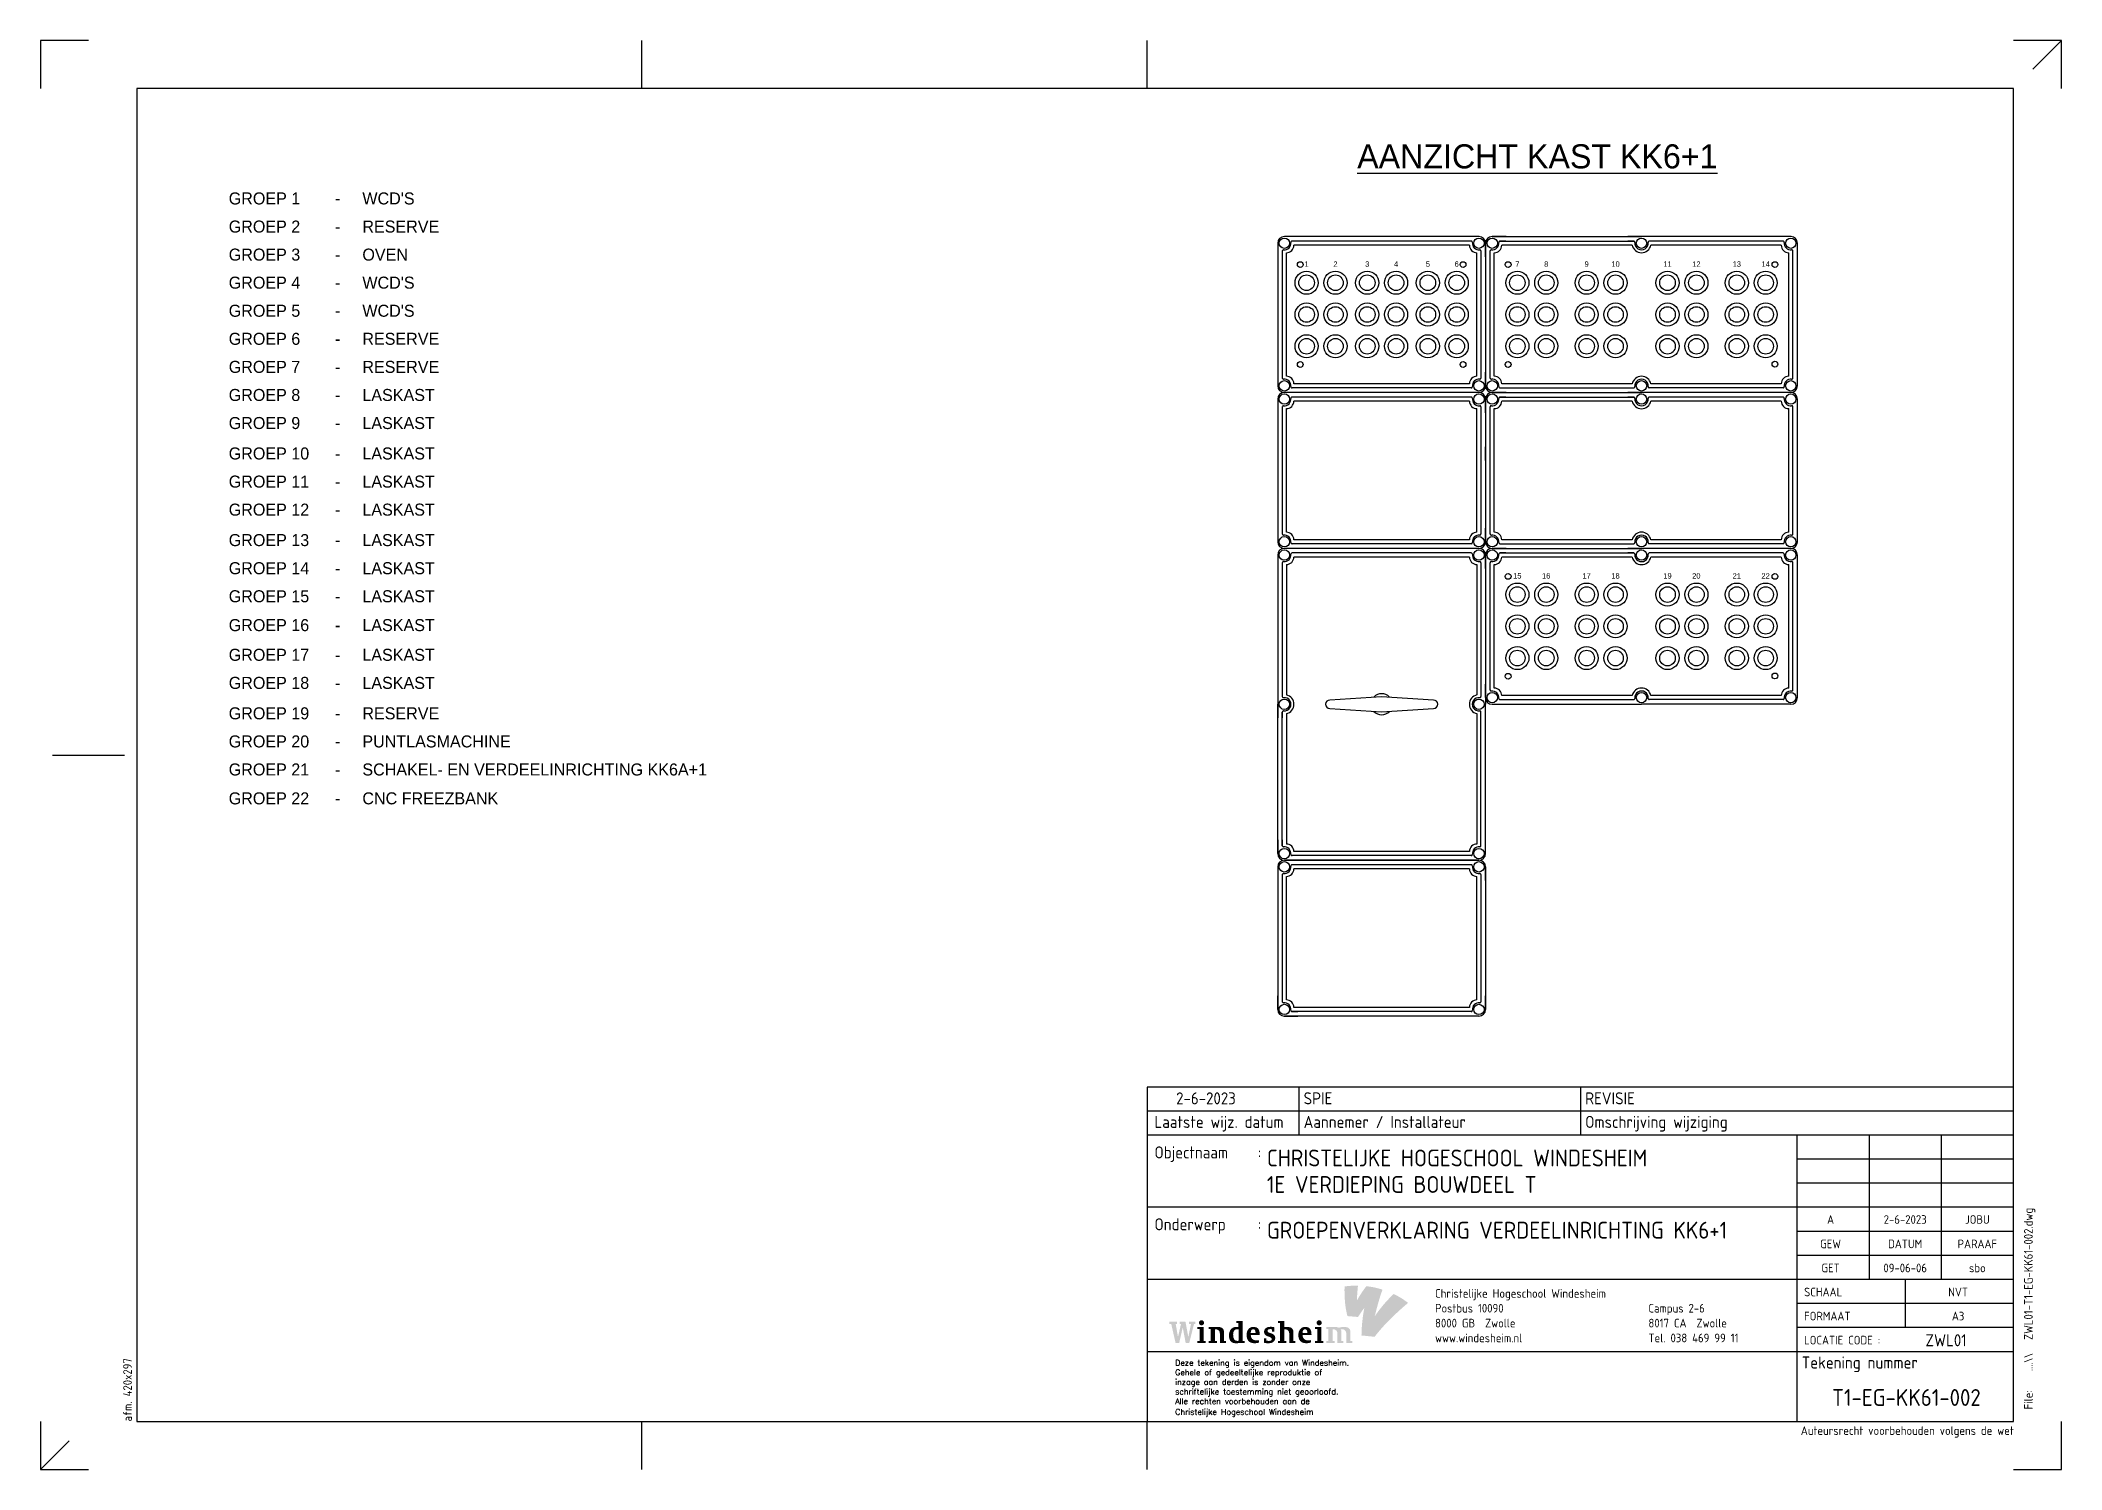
# Model space of a CAD drawing. Header units: millimetres. Extents: x 0 to 420, y 0 to 297.
import ezdxf
from ezdxf.enums import TextEntityAlignment as Align

# ---------------------------------------------------------------- set-up
doc = ezdxf.new("R2010")
doc.units = ezdxf.units.MM
for name, color, linetype in [('00att018', 1, 'CONTINUOUS'), ('00att025', 2, 'CONTINUOUS'), ('00att035', 3, 'CONTINUOUS'), ('00att050', 4, 'CONTINUOUS'), ('00kad018', 1, 'CONTINUOUS'), ('00kad025', 2, 'CONTINUOUS'), ('00kad070', 5, 'CONTINUOUS'), ('BL$2----_KADER', 7, 'CONTINUOUS'), ('BL$4----_LOGO', 7, 'CONTINUOUS'), ('BL$4----_STEMPEL', 7, 'CONTINUOUS'), ('EL6-----', 7, 'CONTINUOUS'), ('KAST AANZICHT', 1, 'CONTINUOUS'), ('Kast-aanzicht', 1, 'CONTINUOUS'), ('LAAG_1', 160, 'CONTINUOUS')]:
    doc.layers.add(name, color=color, linetype=linetype)
doc.styles.add('BURO-035', font='BUROFONT.shx', dxfattribs={"height": 3.5})
doc.styles.add('BURO-050', font='BUROFONT.shx', dxfattribs={"height": 5})
doc.styles.add('EDU', font='ROMANS.SHX', dxfattribs={"height": 2.5})
doc.styles.add('ISO', font='isocp.shx')
doc.styles.add('NOOTER', font='arial.ttf')

msp = doc.modelspace()

# ---------------------------------------------------------------- texts
at = {"layer": 'EL6-----', "color": 2, "style": 'BURO-035'}
for s, p in [('GROEP 1', (39.13, 262.91)), ("WCD'S", (66.9, 262.91)), ('-', (61.23, 262.91)), ('GROEP 2', (39.13, 257.07)), ('-', (61.23, 257.07)), ('RESERVE', (66.9, 257.07)), ('GROEP 3', (39.13, 251.24)), ('-', (61.23, 251.24)), ('OVEN', (66.9, 251.24)), ('GROEP 4', (39.13, 245.41)), ("WCD'S", (66.9, 245.41)), ('-', (61.23, 245.41)), ('GROEP 5', (39.13, 239.57)), ('-', (61.23, 239.57)), ("WCD'S", (66.9, 239.57)), ('GROEP 6', (39.13, 233.74)), ('RESERVE', (66.9, 233.74)), ('-', (61.23, 233.74)), ('GROEP 7', (39.13, 227.91)), ('-', (61.23, 227.91)), ('RESERVE', (66.9, 227.91)), ('GROEP 8', (39.13, 222.07)), ('-', (61.23, 222.07)), ('LASKAST', (66.9, 222.07)), ('GROEP 9', (39.13, 216.24)), ('LASKAST', (66.9, 216.24)), ('-', (61.23, 216.24)), ('GROEP 10', (39.13, 209.91)), ('-', (61.23, 209.91)), ('LASKAST', (66.9, 209.91)), ('GROEP 11', (39.13, 204.07)), ('LASKAST', (66.9, 204.07)), ('-', (61.23, 204.07)), ('GROEP 12', (39.13, 198.24)), ('-', (61.23, 198.24)), ('LASKAST', (66.9, 198.24)), ('GROEP 13', (39.13, 191.91)), ('LASKAST', (66.9, 191.91)), ('-', (61.23, 191.91)), ('GROEP 14', (39.13, 186.07)), ('-', (61.23, 186.07)), ('LASKAST', (66.9, 186.07)), ('GROEP 15', (39.13, 180.24)), ('-', (61.23, 180.24)), ('LASKAST', (66.9, 180.24)), ('GROEP 16', (39.13, 174.24)), ('LASKAST', (66.9, 174.24)), ('-', (61.23, 174.24)), ('GROEP 17', (39.13, 168.07)), ('-', (61.23, 168.07)), ('LASKAST', (66.9, 168.07)), ('GROEP 18', (39.13, 162.24)), ('LASKAST', (66.9, 162.24)), ('-', (61.23, 162.24)), ('GROEP 19', (39.13, 155.91)), ('-', (61.23, 155.91)), ('RESERVE', (66.9, 155.91)), ('GROEP 20', (39.13, 150.07)), ('PUNTLASMACHINE', (66.9, 150.07)), ('-', (61.23, 150.07)), ('GROEP 21', (39.13, 144.24)), ('-', (61.23, 144.24)), ('SCHAKEL- EN VERDEELINRICHTING KK6A+1', (66.9, 144.24)), ('GROEP 22', (39.13, 138.24)), ('-', (61.23, 138.24)), ('CNC FREEZBANK', (66.9, 138.24))]:
    msp.add_text(s, height=2.5, dxfattribs=at).set_placement(p)
at = {"layer": 'KAST AANZICHT', "style": 'NOOTER'}
for s, p in [('1', (263.11, 250.52)), ('2', (269.11, 250.52)), ('3', (275.71, 250.52)), ('4', (281.71, 250.52)), ('5', (288.31, 250.52)), ('6', (294.31, 250.52)), ('7', (306.91, 250.52)), ('8', (312.91, 250.52)), ('9', (321.31, 250.52)), ('10', (327.31, 250.52)), ('11', (338.11, 250.52)), ('12', (344.11, 250.52)), ('13', (352.51, 250.52)), ('14', (358.51, 250.52)), ('15', (306.9, 185.72)), ('16', (312.9, 185.72)), ('17', (321.3, 185.72)), ('18', (327.3, 185.72)), ('19', (338.1, 185.72)), ('20', (344.1, 185.72)), ('21', (352.5, 185.72)), ('22', (358.5, 185.72))]:
    msp.add_text(s, height=1.12, dxfattribs=at).set_placement(p, align=Align.MIDDLE)
at = {"layer": 'Kast-aanzicht', "color": 4, "style": 'BURO-050'}
msp.add_text('%%UAANZICHT KAST KK6+1', height=5, dxfattribs=at).set_placement((273.63, 270.41))

# ---------------------------------------------------------------- blocks, each defined once
blk = doc.blocks.new('a3-windesheim-hor')
at = {"layer": '00kad018', "color": 1}
for p, q in [((0, 297), (0, 287)), ((10, 297), (0, 297)), ((125, 287), (125, 297)), ((230, 287), (230, 297)), ((420, 297), (410, 297)), ((420, 297), (414, 291)), ((420, 287), (420, 297)), ((2.5, 148.5), (17.5, 148.5)), ((0, 10), (0, 0)), ((125, 0), (125, 10)), ((230, 0), (230, 10)), ((420, 0), (420, 10)), ((0, 0), (6, 6)), ((0, 0), (10, 0)), ((410, 0), (420, 0))]:
    blk.add_line(p, q, dxfattribs=at)
at = {"layer": '00kad070', "color": 5}
for p, q in [((20, 287), (20, 10)), ((410, 287), (20, 287)), ((410, 10), (410, 287)), ((20, 10), (410, 10))]:
    blk.add_line(p, q, dxfattribs=at)
at = {"layer": '00att018', "color": 1, "style": 'ISO'}
blk.add_text('afm. 420x297', height=1.8, rotation=90, dxfattribs=at).set_placement((19, 10))
blk.add_text('Auteursrecht voorbehouden volgens de wet', height=1.8, dxfattribs=at).set_placement((410.08, 7.2), align=Align.RIGHT)
blk = doc.blocks.new('AI9-BLK4')
at = {"layer": 'LAAG_1'}
h = blk.add_hatch(color=40, dxfattribs=at)
edge = h.paths.add_edge_path()
edge.add_spline(control_points=[(7.13, 7.18), (4.76, 4.71), (2.6, 2.64), (-0.67, -2.09), (0, 0.48), (1.33, 5.88), (2.58, 8.98), (0.66, 9.66), (-2.22, 10.26), (-4.13, 10.42), (-5.47, 8.84), (-7.52, 5.49), (-8.07, 4.43), (-8, 6.89), (-7.74, 9.27), (-7.64, 10.61), (-9.57, 10.7), (-11, 10.61), (-13.21, 10.31), (-13.29, 6), (-13.05, 2.03), (-12.01, -2), (-10.76, -2.09), (-7.6, -2.36), (-7.6, -2.36), (-7.12, -1.66), (-6.13, -0.03), (-4.98, 1.41), (-5.44, -0.9), (-5.87, -4.06), (-6.06, -7.16), (-6.12, -8.14), (-6.15, -9.12), (-6.16, -10.06), (-4.67, -10.18), (-0.96, -10.58), (-0.72, -10.61), (-0.72, -10.61), (-0.71, -10.6), (-0.71, -10.6), (-0.7, -10.59), (-0.7, -10.58), (-0.69, -10.58), (0.69, -8.77), (2.26, -6.96), (3.63, -5.5), (4.7, -4.37), (5.74, -3.33), (6.72, -2.37), (9.27, 0.11), (11.5, 2.08), (13.21, 3.49), (11.03, 5.13), (9.48, 6.13), (7.13, 7.18)], knot_values=[0, 0, 0, 0, 1, 1, 1, 2, 2, 2, 3, 3, 3, 4, 4, 4, 5, 5, 5, 6, 6, 6, 7, 7, 7, 8, 8, 8, 9, 9, 9, 10, 10, 10, 11, 11, 11, 12, 12, 12, 13, 13, 13, 14, 14, 14, 15, 15, 15, 16, 16, 16, 17, 17, 17, 18, 18, 18, 18], degree=3, periodic=0)
h = blk.add_hatch(color=154, dxfattribs=at)
edge = h.paths.add_edge_path()
edge.add_spline(control_points=[(-0.71, -10.6), (-0.71, -10.6), (-0.71, -10.6), (-0.71, -10.6), (-0.74, -10.63), (-0.72, -10.62), (-0.71, -10.6)], knot_values=[0, 0, 0, 0, 1, 1, 1, 2, 2, 2, 2], degree=3, periodic=0)
h = blk.add_hatch(color=154, dxfattribs=at)
edge = h.paths.add_edge_path()
edge.add_spline(control_points=[(-0.71, -10.6), (-0.71, -10.6), (-0.7, -10.6), (-0.7, -10.6), (-0.67, -10.57), (-0.69, -10.59), (-0.71, -10.6)], knot_values=[0, 0, 0, 0, 1, 1, 1, 2, 2, 2, 2], degree=3, periodic=0)
blk = doc.blocks.new('AI9-BLK3')
at = {"layer": 'LAAG_1'}
h = blk.add_hatch(color=154, dxfattribs=at)
edge = h.paths.add_edge_path()
edge.add_spline(control_points=[(-27.78, 3.24), (-27.78, 3.24), (-29.75, -4.72), (-29.75, -4.72), (-29.75, -4.72), (-31.22, -4.72), (-31.22, -4.72), (-31.22, -4.72), (-32.46, 1.79), (-32.46, 1.79), (-32.46, 1.79), (-33.95, -4.72), (-33.95, -4.72), (-33.95, -4.72), (-35.41, -4.72), (-35.41, -4.72), (-35.41, -4.72), (-37.24, 3.24), (-37.24, 3.24), (-37.24, 3.24), (-38.03, 3.24), (-38.03, 3.24), (-38.03, 3.24), (-38.03, 4.16), (-38.03, 4.16), (-38.03, 4.16), (-34.81, 4.16), (-34.81, 4.16), (-34.81, 4.16), (-34.81, 3.24), (-34.81, 3.24), (-34.81, 3.24), (-35.38, 3.24), (-35.38, 3.24), (-35.38, 3.24), (-34.43, -2.11), (-34.43, -2.11), (-34.43, -2.11), (-33.18, 3.26), (-33.18, 3.26), (-33.18, 3.26), (-33.73, 3.26), (-33.73, 3.26), (-33.73, 3.26), (-33.73, 4.16), (-33.73, 4.16), (-33.73, 4.16), (-31.32, 4.16), (-31.32, 4.16), (-31.32, 4.16), (-30.15, -2.11), (-30.15, -2.11), (-30.15, -2.11), (-29.03, 3.24), (-29.03, 3.24), (-29.03, 3.24), (-29.84, 3.24), (-29.84, 3.24), (-29.84, 3.24), (-29.84, 4.16), (-29.84, 4.16), (-29.84, 4.16), (-27.18, 4.16), (-27.18, 4.16), (-27.18, 4.16), (-27.18, 3.24), (-27.18, 3.24), (-27.18, 3.24), (-27.78, 3.24), (-27.78, 3.24)], knot_values=[0, 0, 0, 0, 1, 1, 1, 2, 2, 2, 3, 3, 3, 4, 4, 4, 5, 5, 5, 6, 6, 6, 7, 7, 7, 8, 8, 8, 9, 9, 9, 10, 10, 10, 11, 11, 11, 12, 12, 12, 13, 13, 13, 14, 14, 14, 15, 15, 15, 16, 16, 16, 17, 17, 17, 18, 18, 18, 19, 19, 19, 20, 20, 20, 21, 21, 21, 22, 22, 22, 23, 23, 23, 23], degree=3, periodic=0)
h = blk.add_hatch(color=154, dxfattribs=at)
edge = h.paths.add_edge_path()
edge.add_spline(control_points=[(-26.42, -4.7), (-26.42, -4.7), (-26.42, -3.87), (-26.42, -3.87), (-26.42, -3.87), (-25.47, -3.87), (-25.47, -3.87), (-25.47, -3.87), (-25.47, 1.17), (-25.47, 1.17), (-25.47, 1.17), (-26.42, 1.17), (-26.42, 1.17), (-26.42, 1.17), (-26.42, 1.99), (-26.42, 1.99), (-26.42, 1.99), (-23.75, 1.99), (-23.75, 1.99), (-23.75, 1.99), (-23.75, -3.87), (-23.75, -3.87), (-23.75, -3.87), (-22.88, -3.87), (-22.88, -3.87), (-22.88, -3.87), (-22.88, -4.7), (-22.88, -4.7), (-22.88, -4.7), (-26.42, -4.7), (-26.42, -4.7)], knot_values=[0, 0, 0, 0, 1, 1, 1, 2, 2, 2, 3, 3, 3, 4, 4, 4, 5, 5, 5, 6, 6, 6, 7, 7, 7, 8, 8, 8, 9, 9, 9, 10, 10, 10, 10], degree=3, periodic=0)
edge = h.paths.add_edge_path()
edge.add_spline(control_points=[(-24.66, 2.67), (-25.25, 2.67), (-25.71, 3.15), (-25.71, 3.74), (-25.71, 4.33), (-25.25, 4.79), (-24.66, 4.79), (-24.07, 4.79), (-23.58, 4.33), (-23.58, 3.74), (-23.58, 3.15), (-24.07, 2.67), (-24.66, 2.67)], knot_values=[0, 0, 0, 0, 1, 1, 1, 2, 2, 2, 3, 3, 3, 4, 4, 4, 4], degree=3, periodic=0)
h = blk.add_hatch(color=154, dxfattribs=at)
edge = h.paths.add_edge_path()
edge.add_spline(control_points=[(-17.02, -4.7), (-17.02, -4.7), (-17.02, -0.94), (-17.02, -0.94), (-17.02, -0.3), (-17.19, 0.21), (-17.5, 0.52), (-17.87, 0.9), (-18.34, 1.07), (-18.89, 1.07), (-18.95, 1.07), (-19.03, 1.07), (-19.09, 1.06), (-19.09, 1.06), (-19.09, -3.87), (-19.09, -3.87), (-19.09, -3.87), (-18.24, -3.87), (-18.24, -3.87), (-18.24, -3.87), (-18.24, -4.7), (-18.24, -4.7), (-18.24, -4.7), (-21.72, -4.7), (-21.72, -4.7), (-21.72, -4.7), (-21.72, -3.87), (-21.72, -3.87), (-21.72, -3.87), (-20.8, -3.87), (-20.8, -3.87), (-20.8, -3.87), (-20.8, 1.17), (-20.8, 1.17), (-20.8, 1.17), (-21.72, 1.17), (-21.72, 1.17), (-21.72, 1.17), (-21.72, 1.99), (-21.72, 1.99), (-21.72, 1.99), (-19.44, 1.99), (-19.44, 1.99), (-19.15, 1.99), (-18.89, 2.03), (-18.56, 2.03), (-16.96, 2.03), (-16.32, 1.86), (-15.88, 1.41), (-15.46, 1), (-15.3, 0.57), (-15.3, -0.15), (-15.3, -0.15), (-15.3, -3.87), (-15.3, -3.87), (-15.3, -3.87), (-14.5, -3.87), (-14.5, -3.87), (-14.5, -3.87), (-14.5, -4.7), (-14.5, -4.7), (-14.5, -4.7), (-17.02, -4.7), (-17.02, -4.7)], knot_values=[0, 0, 0, 0, 1, 1, 1, 2, 2, 2, 3, 3, 3, 4, 4, 4, 5, 5, 5, 6, 6, 6, 7, 7, 7, 8, 8, 8, 9, 9, 9, 10, 10, 10, 11, 11, 11, 12, 12, 12, 13, 13, 13, 14, 14, 14, 15, 15, 15, 16, 16, 16, 17, 17, 17, 18, 18, 18, 19, 19, 19, 20, 20, 20, 21, 21, 21, 21], degree=3, periodic=0)
h = blk.add_hatch(color=154, dxfattribs=at)
edge = h.paths.add_edge_path(flags=16)
edge.add_spline(control_points=[(-6.76, -4.7), (-6.76, -4.7), (-6.76, -3.87), (-6.76, -3.87), (-6.76, -3.87), (-7.62, -3.87), (-7.62, -3.87), (-7.62, -3.87), (-7.62, 4.46), (-7.62, 4.46), (-7.62, 4.46), (-10.2, 4.46), (-10.2, 4.46), (-10.2, 4.46), (-10.2, 3.64), (-10.2, 3.64), (-10.2, 3.64), (-9.32, 3.64), (-9.32, 3.64), (-9.32, 3.64), (-9.32, 1.95), (-9.32, 1.95), (-9.59, 2), (-9.79, 2.04), (-10.19, 2.04), (-11.95, 2.04), (-13.23, 0.68), (-13.23, -1.45), (-13.23, -3.83), (-12.29, -4.77), (-10.28, -4.77), (-9.86, -4.77), (-9.32, -4.7), (-9.12, -4.7), (-9.12, -4.7), (-6.76, -4.7), (-6.76, -4.7)], knot_values=[0, 0, 0, 0, 1, 1, 1, 2, 2, 2, 3, 3, 3, 4, 4, 4, 5, 5, 5, 6, 6, 6, 7, 7, 7, 8, 8, 8, 9, 9, 9, 10, 10, 10, 11, 11, 11, 12, 12, 12, 12], degree=3, periodic=0)
edge = h.paths.add_edge_path()
edge.add_spline(control_points=[(-9.28, -3.73), (-9.49, -3.76), (-9.62, -3.78), (-9.79, -3.78), (-10.77, -3.78), (-11.52, -3.12), (-11.52, -1.21), (-11.52, 0.4), (-10.88, 1.06), (-10, 1.06), (-9.71, 1.06), (-9.48, 1.02), (-9.28, 0.97), (-9.28, 0.97), (-9.28, -3.73), (-9.28, -3.73)], knot_values=[0, 0, 0, 0, 1, 1, 1, 2, 2, 2, 3, 3, 3, 4, 4, 4, 5, 5, 5, 5], degree=3, periodic=0)
h = blk.add_hatch(color=154, dxfattribs=at)
edge = h.paths.add_edge_path(flags=16)
edge.add_spline(control_points=[(-0.43, -1.4), (-0.43, 1.03), (-1.16, 2.05), (-3.05, 2.05), (-4.8, 2.05), (-5.93, 0.7), (-5.93, -1.35), (-5.93, -3.59), (-4.75, -4.76), (-2.66, -4.76), (-1.92, -4.76), (-1.25, -4.65), (-0.71, -4.43), (-0.71, -4.43), (-0.71, -3.47), (-0.71, -3.47), (-1.15, -3.57), (-1.59, -3.59), (-2.01, -3.59), (-3.43, -3.59), (-4.18, -2.54), (-4.18, -1.4), (-4.18, -1.4), (-0.43, -1.4), (-0.43, -1.4)], knot_values=[0, 0, 0, 0, 1, 1, 1, 2, 2, 2, 3, 3, 3, 4, 4, 4, 5, 5, 5, 6, 6, 6, 7, 7, 7, 8, 8, 8, 8], degree=3, periodic=0)
edge = h.paths.add_edge_path()
edge.add_spline(control_points=[(-2.19, -0.48), (-2.19, -0.48), (-4.21, -0.48), (-4.21, -0.48), (-4.21, 0.48), (-3.76, 1.08), (-3.17, 1.08), (-2.58, 1.08), (-2.19, 0.63), (-2.19, -0.48)], knot_values=[0, 0, 0, 0, 1, 1, 1, 2, 2, 2, 3, 3, 3, 3], degree=3, periodic=0)
h = blk.add_hatch(color=154, dxfattribs=at)
edge = h.paths.add_edge_path()
edge.add_spline(control_points=[(3.18, -4.79), (2.42, -4.79), (1.53, -4.63), (1.31, -4.55), (1.31, -4.55), (1.31, -2.67), (1.31, -2.67), (1.31, -2.67), (2.34, -2.67), (2.34, -2.67), (2.34, -2.67), (2.34, -3.62), (2.34, -3.62), (2.58, -3.7), (2.94, -3.79), (3.32, -3.79), (4.14, -3.79), (4.53, -3.52), (4.53, -3.03), (4.53, -2.53), (4.09, -2.3), (3.53, -2.1), (3.53, -2.1), (2.71, -1.81), (2.71, -1.81), (1.84, -1.5), (1.32, -0.99), (1.32, 0.08), (1.32, 1.19), (2.31, 2.08), (3.93, 2.08), (4.57, 2.08), (5.29, 2), (5.66, 1.88), (5.66, 1.88), (5.66, 0.04), (5.66, 0.04), (5.66, 0.04), (4.69, 0.04), (4.69, 0.04), (4.69, 0.04), (4.69, 1), (4.69, 1), (4.43, 1.07), (4.17, 1.11), (3.89, 1.11), (3.16, 1.11), (2.8, 0.83), (2.8, 0.37), (2.8, -0.04), (3.05, -0.24), (3.64, -0.43), (3.64, -0.43), (4.44, -0.7), (4.44, -0.7), (5.37, -1.01), (6, -1.57), (6, -2.6), (6, -4), (4.84, -4.79), (3.18, -4.79)], knot_values=[0, 0, 0, 0, 1, 1, 1, 2, 2, 2, 3, 3, 3, 4, 4, 4, 5, 5, 5, 6, 6, 6, 7, 7, 7, 8, 8, 8, 9, 9, 9, 10, 10, 10, 11, 11, 11, 12, 12, 12, 13, 13, 13, 14, 14, 14, 15, 15, 15, 16, 16, 16, 17, 17, 17, 18, 18, 18, 19, 19, 19, 20, 20, 20, 20], degree=3, periodic=0)
h = blk.add_hatch(color=154, dxfattribs=at)
edge = h.paths.add_edge_path()
edge.add_spline(control_points=[(11.81, -4.7), (11.81, -4.7), (11.81, -1.02), (11.81, -1.02), (11.81, -0.32), (11.67, 0.19), (11.34, 0.52), (10.95, 0.91), (10.48, 1.07), (9.97, 1.07), (9.88, 1.07), (9.79, 1.06), (9.75, 1.06), (9.75, 1.06), (9.75, -3.87), (9.75, -3.87), (9.75, -3.87), (10.59, -3.87), (10.59, -3.87), (10.59, -3.87), (10.59, -4.7), (10.59, -4.7), (10.59, -4.7), (7.11, -4.7), (7.11, -4.7), (7.11, -4.7), (7.11, -3.87), (7.11, -3.87), (7.11, -3.87), (8.03, -3.87), (8.03, -3.87), (8.03, -3.87), (8.03, 3.64), (8.03, 3.64), (8.03, 3.64), (7.16, 3.64), (7.16, 3.64), (7.16, 3.64), (7.16, 4.46), (7.16, 4.46), (7.16, 4.46), (9.75, 4.46), (9.75, 4.46), (9.75, 4.46), (9.75, 1.99), (9.75, 1.99), (9.93, 2), (10.23, 2.03), (10.54, 2.03), (11.88, 2.03), (12.52, 1.84), (12.96, 1.4), (13.39, 0.97), (13.53, 0.51), (13.53, -0.15), (13.53, -0.15), (13.53, -3.87), (13.53, -3.87), (13.53, -3.87), (14.34, -3.87), (14.34, -3.87), (14.34, -3.87), (14.34, -4.7), (14.34, -4.7), (14.34, -4.7), (11.81, -4.7), (11.81, -4.7)], knot_values=[0, 0, 0, 0, 1, 1, 1, 2, 2, 2, 3, 3, 3, 4, 4, 4, 5, 5, 5, 6, 6, 6, 7, 7, 7, 8, 8, 8, 9, 9, 9, 10, 10, 10, 11, 11, 11, 12, 12, 12, 13, 13, 13, 14, 14, 14, 15, 15, 15, 16, 16, 16, 17, 17, 17, 18, 18, 18, 19, 19, 19, 20, 20, 20, 21, 21, 21, 22, 22, 22, 22], degree=3, periodic=0)
h = blk.add_hatch(color=154, dxfattribs=at)
edge = h.paths.add_edge_path(flags=16)
edge.add_spline(control_points=[(21.09, -1.4), (21.09, 1.03), (20.36, 2.05), (18.47, 2.05), (16.72, 2.05), (15.6, 0.7), (15.6, -1.35), (15.6, -3.59), (16.77, -4.76), (18.87, -4.76), (19.6, -4.76), (20.27, -4.65), (20.81, -4.43), (20.81, -4.43), (20.81, -3.47), (20.81, -3.47), (20.37, -3.57), (19.93, -3.59), (19.52, -3.59), (18.09, -3.59), (17.35, -2.54), (17.35, -1.4), (17.35, -1.4), (21.09, -1.4), (21.09, -1.4)], knot_values=[0, 0, 0, 0, 1, 1, 1, 2, 2, 2, 3, 3, 3, 4, 4, 4, 5, 5, 5, 6, 6, 6, 7, 7, 7, 8, 8, 8, 8], degree=3, periodic=0)
edge = h.paths.add_edge_path()
edge.add_spline(control_points=[(19.33, -0.48), (19.33, -0.48), (17.31, -0.48), (17.31, -0.48), (17.31, 0.48), (17.76, 1.08), (18.35, 1.08), (18.94, 1.08), (19.33, 0.63), (19.33, -0.48)], knot_values=[0, 0, 0, 0, 1, 1, 1, 2, 2, 2, 3, 3, 3, 3], degree=3, periodic=0)
h = blk.add_hatch(color=154, dxfattribs=at)
edge = h.paths.add_edge_path()
edge.add_spline(control_points=[(22.47, -4.7), (22.47, -4.7), (22.47, -3.87), (22.47, -3.87), (22.47, -3.87), (23.42, -3.87), (23.42, -3.87), (23.42, -3.87), (23.42, 1.17), (23.42, 1.17), (23.42, 1.17), (22.47, 1.17), (22.47, 1.17), (22.47, 1.17), (22.47, 1.99), (22.47, 1.99), (22.47, 1.99), (25.13, 1.99), (25.13, 1.99), (25.13, 1.99), (25.13, -3.87), (25.13, -3.87), (25.13, -3.87), (26, -3.87), (26, -3.87), (26, -3.87), (26, -4.7), (26, -4.7), (26, -4.7), (22.47, -4.7), (22.47, -4.7)], knot_values=[0, 0, 0, 0, 1, 1, 1, 2, 2, 2, 3, 3, 3, 4, 4, 4, 5, 5, 5, 6, 6, 6, 7, 7, 7, 8, 8, 8, 9, 9, 9, 10, 10, 10, 10], degree=3, periodic=0)
edge = h.paths.add_edge_path()
edge.add_spline(control_points=[(24.23, 2.67), (23.64, 2.67), (23.18, 3.15), (23.18, 3.74), (23.18, 4.33), (23.64, 4.79), (24.23, 4.79), (24.82, 4.79), (25.31, 4.33), (25.31, 3.74), (25.31, 3.15), (24.82, 2.67), (24.23, 2.67)], knot_values=[0, 0, 0, 0, 1, 1, 1, 2, 2, 2, 3, 3, 3, 4, 4, 4, 4], degree=3, periodic=0)
h = blk.add_hatch(color=154, dxfattribs=at)
edge = h.paths.add_edge_path()
edge.add_spline(control_points=[(35.52, -4.7), (35.52, -4.7), (35.52, -0.89), (35.52, -0.89), (35.52, -0.3), (35.34, 0.21), (35.04, 0.52), (34.66, 0.9), (34.24, 1.07), (33.55, 1.07), (33.41, 1.07), (33.28, 1.05), (33.17, 1.03), (33.4, 0.83), (33.52, 0.35), (33.52, -0.07), (33.52, -0.07), (33.52, -3.87), (33.52, -3.87), (33.52, -3.87), (34.3, -3.87), (34.3, -3.87), (34.3, -3.87), (34.3, -4.7), (34.3, -4.7), (34.3, -4.7), (31.82, -4.7), (31.82, -4.7), (31.82, -4.7), (31.82, -0.89), (31.82, -0.89), (31.82, -0.18), (31.64, 0.24), (31.34, 0.53), (30.95, 0.92), (30.5, 1.07), (30.01, 1.07), (29.96, 1.07), (29.9, 1.06), (29.8, 1.06), (29.8, 1.06), (29.8, -3.87), (29.8, -3.87), (29.8, -3.87), (30.64, -3.87), (30.64, -3.87), (30.64, -3.87), (30.64, -4.7), (30.64, -4.7), (30.64, -4.7), (27.17, -4.7), (27.17, -4.7), (27.17, -4.7), (27.17, -3.87), (27.17, -3.87), (27.17, -3.87), (28.09, -3.87), (28.09, -3.87), (28.09, -3.87), (28.09, 1.17), (28.09, 1.17), (28.09, 1.17), (27.17, 1.17), (27.17, 1.17), (27.17, 1.17), (27.17, 1.99), (27.17, 1.99), (27.17, 1.99), (29.58, 1.99), (29.58, 1.99), (29.86, 1.99), (30.2, 2.03), (30.42, 2.03), (31.35, 2.03), (31.94, 1.93), (32.49, 1.67), (32.96, 1.86), (33.67, 2.01), (34.45, 2.01), (35.63, 2.01), (36.25, 1.82), (36.67, 1.4), (37.08, 0.99), (37.23, 0.53), (37.23, -0.08), (37.23, -0.08), (37.23, -3.87), (37.23, -3.87), (37.23, -3.87), (38.03, -3.87), (38.03, -3.87), (38.03, -3.87), (38.03, -4.7), (38.03, -4.7), (38.03, -4.7), (35.52, -4.7), (35.52, -4.7)], knot_values=[0, 0, 0, 0, 1, 1, 1, 2, 2, 2, 3, 3, 3, 4, 4, 4, 5, 5, 5, 6, 6, 6, 7, 7, 7, 8, 8, 8, 9, 9, 9, 10, 10, 10, 11, 11, 11, 12, 12, 12, 13, 13, 13, 14, 14, 14, 15, 15, 15, 16, 16, 16, 17, 17, 17, 18, 18, 18, 19, 19, 19, 20, 20, 20, 21, 21, 21, 22, 22, 22, 23, 23, 23, 24, 24, 24, 25, 25, 25, 26, 26, 26, 27, 27, 27, 28, 28, 28, 29, 29, 29, 30, 30, 30, 31, 31, 31, 32, 32, 32, 32], degree=3, periodic=0)
blk = doc.blocks.new('AI9-BLK2')
at = {"layer": 'LAAG_1', "color": 7}
for name, p in [('AI9-BLK4', (36.4, 1.35)), ('AI9-BLK3', (-11.59, -7.17))]:
    blk.add_blockref(name, p, dxfattribs=at)
blk = doc.blocks.new('CHW_ONDERHOEK')
at = {"layer": '00kad025', "color": 2}
for p, q in [((-190, 79.5), (-190, 69.5)), ((-10, 79.5), (-190, 79.5)), ((-158.5, 79.5), (-158.5, 69.5)), ((-100, 79.5), (-100, 69.5)), ((-10, 74.5), (-190, 74.5)), ((-40, 69.5), (-40, 39.5)), ((-25, 69.5), (-25, 39.5)), ((-10, 64.5), (-55, 64.5)), ((-10, 59.5), (-55, 59.5)), ((-10, 54.5), (-55, 54.5)), ((-10, 49.5), (-55, 49.5)), ((-32.5, 39.5), (-32.5, 34.5)), ((-32.5, 34.5), (-32.5, 29.5))]:
    blk.add_line(p, q, dxfattribs=at)
at = {"layer": '00kad070', "color": 5}
for p, q in [((-10, 69.5), (-190, 69.5)), ((-190, 69.5), (-190, 10)), ((-55, 69.5), (-55, 10)), ((-55, 54.5), (-190, 54.5)), ((-10, 44.5), (-55, 44.5)), ((-10, 39.5), (-190, 39.5)), ((-10, 34.5), (-55, 34.5)), ((-10, 29.5), (-55, 29.5)), ((-55, 24.5), (-190, 24.5)), ((-10, 24.5), (-55, 24.5))]:
    blk.add_line(p, q, dxfattribs=at)
at = {"layer": 'LAAG_1', "color": 7, "xscale": 0.5, "yscale": 0.5, "zscale": 0.5}
blk.add_blockref('AI9-BLK2', (-160.6, 32.22), dxfattribs=at)
at = {"layer": '00att018', "color": 1, "style": 'ISO'}
for s, p in [('GEW', (-48, 46)), ('DATUM', (-32.5, 46)), ('PARAAF', (-17.5, 46)), ('GET', (-48, 41))]:
    blk.add_text(s, height=1.8, dxfattribs=at).set_placement(p, align=Align.CENTER)
for s, p in [('SCHAAL', (-53.5, 36)), ('FORMAAT', (-53.5, 31))]:
    blk.add_text(s, height=1.8, dxfattribs=at).set_placement(p)
at = {"layer": '00att018', "color": 1, "linetype": 'Continuous', "style": 'EDU'}
for s, p in [('Deze tekening is eigendom van Windesheim.', (-184.2, 21.6)), ('Gehele of gedeeltelijke reproduktie of', (-184.2, 19.6)), ('inzage aan derden is zonder onze', (-184.2, 17.6)), ('schriftelijke toestemming niet geoorloofd.', (-184.2, 15.6)), ('Alle rechten voorbehouden aan de', (-184.2, 13.6)), ('Christelijke Hogeschool Windesheim', (-184.2, 11.38))]:
    blk.add_text(s, height=1.2, dxfattribs=at).set_placement(p)
at = {"layer": '00att018', "color": 1, "style": 'ISO', "width": 0.9}
blk.add_text('....\\\\', height=1.8, rotation=90, dxfattribs=at).set_placement((-6, 20.5))
at = {"layer": '00att018', "color": 1, "style": 'ISO'}
blk.add_text('File:', height=1.8, rotation=90, dxfattribs=at).set_placement((-6, 12.5))
for tag, p in [('WZ_CODED', (-48, 66.07)), ('WZ_DATUMD', (-32.5, 66.07)), ('WZ_WZGOEDD', (-17.5, 66.07)), ('WZ_CODEC', (-48, 61.07)), ('WZ_DATUMC', (-32.5, 61.07)), ('WZ_WZGOEDC', (-17.5, 61.07)), ('WZ_CODEB', (-48, 56.07)), ('WZ_DATUMB', (-32.5, 56.07)), ('WZ_WZGOEDB', (-17.5, 56.07)), ('WZ_CODEA', (-48, 51.07)), ('WZ_DATUMA', (-32.5, 51.07)), ('WZ_WZGOEDA', (-17.5, 51.07)), ('TKDATCREAT', (-32.5, 41)), ('TKINIT', (-17.5, 41)), ('TKSCHAAL', (-21.5, 36)), ('TKFORMAAT', (-21.5, 31))]:
    blk.add_attdef(tag, text='', height=1.8, dxfattribs=at).set_placement(p, align=Align.CENTER)
blk.add_attdef('DWGNAME', (-6, 26.93), '', height=1.8, rotation=90, dxfattribs=at)
at = {"layer": '00att025', "color": 2, "style": 'ISO'}
for s, p in [('Objectnaam', (-188.5, 64.67)), ('Onderwerp', (-188.5, 49.72)), ('Tekening nummer', (-54, 21))]:
    blk.add_text(s, height=2.5, dxfattribs=at).set_placement(p)
at = {"layer": '00att025', "style": 'ISO'}
for p in [(-167.02, 64.67), (-167.02, 49.78)]:
    blk.add_text(':', height=2.5, dxfattribs=at).set_placement(p)
at = {"layer": '00att025', "color": 1, "style": 'ISO'}
blk.add_text('LOCATIE CODE :', height=1.8, dxfattribs=at).set_placement((-53.5, 26))
at = {"layer": '00att025', "color": 2, "style": 'ISO'}
for tag, p in [('WZ_DATUM', (-184, 75.9)), ('WZ_AANNEMER_INSTALATEUR', (-157.5, 75.9)), ('WZ_OMSCHR', (-99, 75.9))]:
    blk.add_attdef(tag, p, '', height=2.5, dxfattribs=at)
at = {"layer": '00att025', "color": 3, "style": 'ISO'}
blk.add_attdef('TKVRIJ2', text='', height=2.5, dxfattribs=at).set_placement((-24, 25.62), align=Align.CENTER)
at = {"layer": '00att035', "color": 3, "style": 'ISO'}
for s, p in [('Laatste wijz. datum', (-188.5, 71)), ('Aannemer / Installateur', (-157.5, 71)), ('Omschrijving wijziging', (-99, 71))]:
    blk.add_text(s, height=2.5, dxfattribs=at).set_placement(p)
for tag, p in [('PROMSCHR', (-165.14, 63)), ('TK1OMSCHR', (-165.14, 57.5)), ('TK2OMSCHR', (-165.14, 48)), ('TKVRIJ1', (-165.14, 42.5))]:
    blk.add_attdef(tag, p, '', height=3.5, dxfattribs=at)
at = {"layer": '00att050', "color": 4, "style": 'ISO'}
blk.add_attdef('TKFASE', text='', height=5, dxfattribs=at).set_placement((-14.5, 82), align=Align.RIGHT)
blk.add_attdef('TKTEKNR', text='', height=3.5, dxfattribs=at).set_placement((-32.25, 13.23), align=Align.CENTER)
at = {"layer": 'BL$4----_LOGO', "color": 1, "style": 'ISO'}
for s, p in [('Christelijke Hogeschool Windesheim', (-130.19, 35.71)), ('Postbus 10090', (-130.19, 32.63)), ('Campus 2-6', (-85.85, 32.63)), ('8000 GB  Zwolle', (-130.19, 29.54)), ('8017 CA  Zwolle', (-85.85, 29.54)), ('www.windesheim.nl', (-130.19, 26.45)), ('Tel. 038 469 99 11', (-85.85, 26.45))]:
    blk.add_text(s, height=1.8, dxfattribs=at).set_placement(p)

# ---------------------------------------------------------------- linework, layer by layer
at = {"layer": 'KAST AANZICHT'}
for p, q in [((261.31, 256.24), (258.49, 256.24)), ((298.99, 256.24), (261.31, 256.24)), ((304.57, 256.24), (301.69, 256.24)), ((301.69, 256.24), (332.71, 256.24)), ((335.53, 256.24), (329.89, 256.24)), ((363.73, 256.24), (332.71, 256.24)), ((363.79, 256.24), (360.91, 256.24)), ((257.11, 254.86), (257.11, 225.22)), ((258.07, 253.25), (258.07, 226.83)), ((258.91, 227.2), (258.91, 252.88)), ((261.31, 255.28), (260.1, 255.28)), ((296.95, 254.44), (260.47, 254.44)), ((297.32, 255.28), (261.31, 255.28)), ((298.51, 227.2), (298.51, 252.88)), ((299.35, 253.25), (299.35, 226.83)), ((300.31, 254.86), (300.31, 225.22)), ((300.31, 252.04), (300.31, 254.86)), ((301.27, 226.83), (301.27, 253.25)), ((302.11, 227.2), (302.11, 252.88)), ((304.51, 255.28), (303.3, 255.28)), ((303.3, 255.28), (331.1, 255.28)), ((330.76, 254.44), (303.67, 254.44)), ((331.1, 255.28), (329.89, 255.28)), ((335.53, 255.28), (334.32, 255.28)), ((362.12, 255.28), (334.32, 255.28)), ((361.75, 254.44), (334.66, 254.44)), ((362.12, 255.28), (360.91, 255.28)), ((363.31, 227.2), (363.31, 252.88)), ((364.15, 252.04), (364.15, 253.25)), ((364.15, 226.83), (364.15, 252.04)), ((365.11, 252.04), (365.11, 254.86)), ((365.11, 225.22), (365.11, 252.04)), ((300.31, 225.22), (300.31, 228.04)), ((296.11, 223.84), (258.49, 223.84)), ((261.31, 223.84), (258.49, 223.84)), ((296.11, 224.8), (260.1, 224.8)), ((261.31, 222.88), (260.1, 222.88)), ((296.95, 225.64), (260.47, 225.64)), ((298.99, 223.84), (261.31, 223.84)), ((297.32, 222.88), (261.31, 222.88)), ((297.32, 224.8), (296.11, 224.8)), ((298.99, 223.84), (296.11, 223.84)), ((301.69, 223.84), (332.71, 223.84)), ((304.57, 223.84), (301.69, 223.84)), ((301.69, 223.84), (332.71, 223.84)), ((303.3, 224.8), (331.1, 224.8)), ((304.51, 222.88), (303.3, 222.88)), ((303.3, 222.88), (331.1, 222.88)), ((330.76, 225.64), (303.67, 225.64)), ((335.53, 223.84), (329.89, 223.84)), ((331.1, 222.88), (329.89, 222.88)), ((363.73, 223.84), (332.71, 223.84)), ((363.73, 223.84), (332.71, 223.84)), ((362.12, 224.8), (334.32, 224.8)), ((335.53, 222.88), (334.32, 222.88)), ((362.12, 222.88), (334.32, 222.88)), ((361.75, 225.64), (334.66, 225.64)), ((363.79, 223.84), (360.91, 223.84)), ((362.12, 222.88), (360.91, 222.88)), ((257.11, 222.46), (257.11, 192.82)), ((258.07, 220.85), (258.07, 194.43)), ((258.91, 194.8), (258.91, 220.48)), ((296.95, 222.04), (260.47, 222.04)), ((298.51, 194.8), (298.51, 220.48)), ((299.35, 220.85), (299.35, 194.43)), ((300.31, 222.46), (300.31, 192.82)), ((300.31, 219.64), (300.31, 222.46)), ((300.31, 222.46), (300.31, 192.82)), ((301.27, 194.43), (301.27, 220.85)), ((302.11, 194.8), (302.11, 220.48)), ((330.76, 222.04), (303.67, 222.04)), ((361.75, 222.04), (334.66, 222.04)), ((363.31, 194.8), (363.31, 220.48)), ((364.15, 219.64), (364.15, 220.85)), ((364.15, 194.43), (364.15, 219.64)), ((365.11, 219.64), (365.11, 222.46)), ((365.11, 192.82), (365.11, 219.64)), ((300.31, 209.73), (300.31, 212.55)), ((296.95, 193.24), (260.47, 193.24)), ((300.31, 192.82), (300.31, 195.64)), ((330.76, 193.24), (303.67, 193.24)), ((361.75, 193.24), (334.66, 193.24)), ((257.11, 190.12), (257.11, 187.24)), ((257.11, 190.06), (257.11, 159.04)), ((261.31, 191.44), (258.49, 191.44)), ((296.11, 191.44), (258.49, 191.44)), ((297.32, 190.48), (260.09, 190.48)), ((296.11, 192.4), (260.1, 192.4)), ((261.31, 190.48), (260.1, 190.48)), ((296.95, 189.64), (260.47, 189.64)), ((298.93, 191.44), (272.11, 191.44)), ((297.32, 192.4), (296.11, 192.4)), ((298.99, 191.44), (296.11, 191.44)), ((300.31, 190.06), (300.31, 160.42)), ((300.31, 187.24), (300.31, 190.06)), ((300.31, 190.06), (300.31, 159.04)), ((304.57, 191.44), (301.69, 191.44)), ((301.69, 191.44), (332.71, 191.44)), ((301.69, 191.44), (332.71, 191.44)), ((303.3, 192.4), (331.1, 192.4)), ((304.51, 190.48), (303.3, 190.48)), ((303.3, 190.48), (331.1, 190.48)), ((330.76, 189.64), (303.67, 189.64)), ((335.53, 191.44), (329.89, 191.44)), ((331.1, 190.48), (329.89, 190.48)), ((363.73, 191.44), (332.71, 191.44)), ((363.73, 191.44), (332.71, 191.44)), ((362.12, 192.4), (334.32, 192.4)), ((335.53, 190.48), (334.32, 190.48)), ((362.12, 190.48), (334.32, 190.48)), ((361.75, 189.64), (334.66, 189.64)), ((363.79, 191.44), (360.9, 191.44)), ((362.12, 190.48), (360.9, 190.48)), ((365.11, 187.24), (365.11, 190.06)), ((258.07, 188.45), (258.07, 187.24)), ((258.07, 188.45), (258.07, 160.65)), ((258.91, 188.08), (258.91, 160.99)), ((298.51, 188.08), (298.51, 160.99)), ((299.35, 188.45), (299.35, 160.65)), ((301.27, 162.03), (301.27, 188.45)), ((302.11, 162.4), (302.11, 188.08)), ((363.31, 162.4), (363.31, 188.08)), ((364.15, 187.24), (364.15, 188.45)), ((364.15, 162.03), (364.15, 187.24)), ((365.11, 160.42), (365.11, 187.24)), ((257.11, 161.86), (257.11, 156.22)), ((258.07, 161.86), (258.07, 160.65)), ((267.91, 159.93), (278.71, 160.64)), ((278.71, 160.64), (289.51, 159.93)), ((300.31, 160.42), (300.31, 163.24)), ((303.3, 160), (331.1, 160)), ((330.76, 160.84), (303.67, 160.84)), ((362.12, 160), (334.32, 160)), ((361.75, 160.84), (334.66, 160.84)), ((257.11, 128.02), (257.11, 159.04)), ((258.07, 157.43), (258.07, 156.22)), ((258.07, 129.63), (258.07, 157.43)), ((258.91, 157.09), (258.91, 130)), ((267.91, 158.16), (278.71, 157.45)), ((278.71, 157.45), (289.51, 158.16)), ((298.51, 157.09), (298.51, 130)), ((299.35, 129.63), (299.35, 157.43)), ((300.31, 128.02), (300.31, 159.04)), ((301.69, 159.04), (332.71, 159.04)), ((363.73, 159.04), (332.71, 159.04)), ((257.11, 130.9), (257.11, 128.02)), ((258.07, 130.84), (258.07, 129.63)), ((258.49, 126.64), (298.93, 126.64)), ((296.11, 126.64), (258.49, 126.64)), ((261.31, 126.64), (258.49, 126.64)), ((297.32, 127.6), (260.1, 127.6)), ((296.95, 128.44), (260.47, 128.44)), ((298.99, 126.64), (261.31, 126.64)), ((298.93, 126.64), (296.11, 126.64)), ((298.99, 126.64), (296.11, 126.64)), ((257.11, 125.26), (257.11, 95.62)), ((258.07, 123.65), (258.07, 97.23)), ((258.91, 97.6), (258.91, 123.28)), ((261.31, 125.68), (260.1, 125.68)), ((296.95, 124.84), (260.47, 124.84)), ((297.32, 125.68), (261.31, 125.68)), ((298.51, 97.6), (298.51, 123.28)), ((299.35, 123.65), (299.35, 97.23)), ((300.31, 125.26), (300.31, 95.62)), ((300.31, 122.44), (300.31, 125.26)), ((300.31, 125.26), (300.31, 95.62)), ((257.11, 95.62), (257.11, 98.44)), ((300.31, 95.62), (300.31, 98.44)), ((258.43, 94.24), (261.31, 94.24)), ((296.11, 94.24), (258.49, 94.24)), ((296.11, 95.2), (260.1, 95.2)), ((260.1, 95.2), (261.31, 95.2)), ((296.95, 96.04), (260.47, 96.04)), ((298.93, 94.24), (272.11, 94.24)), ((297.32, 95.2), (296.11, 95.2)), ((298.99, 94.24), (296.11, 94.24))]:
    msp.add_line(p, q, dxfattribs=at)
for centre, radius in [((258.49, 254.86), 1.08), ((298.93, 254.86), 1.08), ((301.69, 254.86), 1.08), ((332.71, 254.86), 1.08), ((363.73, 254.86), 1.08), ((263.11, 246.64), 2.4), ((261.79, 250.42), 0.6), ((263.11, 246.64), 1.62), ((269.11, 246.64), 2.4), ((269.11, 246.64), 1.62), ((275.71, 246.64), 2.4), ((275.71, 246.64), 1.62), ((281.71, 246.64), 2.4), ((281.71, 246.64), 1.62), ((288.31, 246.64), 2.4), ((288.31, 246.64), 1.62), ((294.31, 246.64), 2.4), ((294.31, 246.64), 1.62), ((295.63, 250.42), 0.6), ((304.99, 250.42), 0.6), ((306.91, 246.64), 2.4), ((306.91, 246.64), 1.62), ((312.91, 246.64), 2.4), ((312.91, 246.64), 1.62), ((321.31, 246.64), 2.4), ((321.31, 246.64), 1.62), ((327.31, 246.64), 2.4), ((327.31, 246.64), 1.62), ((338.11, 246.64), 2.4), ((338.11, 246.64), 1.62), ((344.11, 246.64), 2.4), ((344.11, 246.64), 1.62), ((352.51, 246.64), 2.4), ((352.51, 246.64), 1.62), ((358.51, 246.64), 2.4), ((358.51, 246.64), 1.62), ((360.43, 250.42), 0.6), ((263.11, 240.04), 2.4), ((263.11, 240.04), 1.62), ((269.11, 240.04), 2.4), ((269.11, 240.04), 1.62), ((275.71, 240.04), 2.4), ((275.71, 240.04), 1.62), ((281.71, 240.04), 2.4), ((281.71, 240.04), 1.62), ((288.31, 240.04), 2.4), ((288.31, 240.04), 1.62), ((294.31, 240.04), 2.4), ((294.31, 240.04), 1.62), ((306.91, 240.04), 2.4), ((306.91, 240.04), 1.62), ((312.91, 240.04), 2.4), ((312.91, 240.04), 1.62), ((321.31, 240.04), 2.4), ((321.31, 240.04), 1.62), ((327.31, 240.04), 2.4), ((327.31, 240.04), 1.62), ((338.11, 240.04), 2.4), ((338.11, 240.04), 1.62), ((344.11, 240.04), 2.4), ((344.11, 240.04), 1.62), ((352.51, 240.04), 2.4), ((352.51, 240.04), 1.62), ((358.51, 240.04), 2.4), ((358.51, 240.04), 1.62), ((263.11, 233.44), 2.4), ((269.11, 233.44), 2.4), ((275.71, 233.44), 2.4), ((281.71, 233.44), 2.4), ((288.31, 233.44), 2.4), ((294.31, 233.44), 2.4), ((306.91, 233.44), 2.4), ((312.91, 233.44), 2.4), ((321.31, 233.44), 2.4), ((327.31, 233.44), 2.4), ((338.11, 233.44), 2.4), ((344.11, 233.44), 2.4), ((352.51, 233.44), 2.4), ((358.51, 233.44), 2.4), ((263.11, 233.44), 1.62), ((269.11, 233.44), 1.62), ((275.71, 233.44), 1.62), ((281.71, 233.44), 1.62), ((288.31, 233.44), 1.62), ((294.31, 233.44), 1.62), ((306.91, 233.44), 1.62), ((312.91, 233.44), 1.62), ((321.31, 233.44), 1.62), ((327.31, 233.44), 1.62), ((338.11, 233.44), 1.62), ((344.11, 233.44), 1.62), ((352.51, 233.44), 1.62), ((358.51, 233.44), 1.62), ((261.79, 229.66), 0.6), ((295.63, 229.66), 0.6), ((304.99, 229.66), 0.6), ((360.43, 229.72), 0.6), ((258.49, 225.22), 1.08), ((258.49, 222.46), 1.08), ((298.93, 225.22), 1.08), ((298.93, 222.46), 1.08), ((301.69, 225.22), 1.08), ((301.69, 222.46), 1.08), ((332.71, 225.22), 1.08), ((332.71, 222.46), 1.08), ((363.73, 225.22), 1.08), ((363.73, 222.46), 1.08), ((258.49, 192.82), 1.08), ((298.93, 192.82), 1.08), ((301.69, 192.82), 1.08), ((332.71, 192.82), 1.08), ((363.73, 192.82), 1.08), ((258.49, 190.06), 1.08), ((298.93, 190.06), 1.08), ((301.69, 190.06), 1.08), ((332.71, 190.06), 1.08), ((363.73, 190.06), 1.08), ((304.99, 185.62), 0.6), ((360.43, 185.62), 0.6), ((306.91, 181.84), 2.4), ((306.91, 181.84), 1.62), ((312.91, 181.84), 2.4), ((312.91, 181.84), 1.62), ((321.31, 181.84), 2.4), ((321.31, 181.84), 1.62), ((327.31, 181.84), 2.4), ((327.31, 181.84), 1.62), ((338.11, 181.84), 2.4), ((338.11, 181.84), 1.62), ((344.11, 181.84), 2.4), ((344.11, 181.84), 1.62), ((352.51, 181.84), 2.4), ((352.51, 181.84), 1.62), ((358.51, 181.84), 2.4), ((358.51, 181.84), 1.62), ((306.91, 175.24), 2.4), ((306.91, 175.24), 1.62), ((312.91, 175.24), 2.4), ((312.91, 175.24), 1.62), ((321.31, 175.24), 2.4), ((321.31, 175.24), 1.62), ((327.31, 175.24), 2.4), ((327.31, 175.24), 1.62), ((338.11, 175.24), 2.4), ((338.11, 175.24), 1.62), ((344.11, 175.24), 2.4), ((344.11, 175.24), 1.62), ((352.51, 175.24), 2.4), ((352.51, 175.24), 1.62), ((358.51, 175.24), 2.4), ((358.51, 175.24), 1.62), ((306.91, 168.64), 2.4), ((306.91, 168.64), 1.62), ((312.91, 168.64), 2.4), ((312.91, 168.64), 1.62), ((321.31, 168.64), 2.4), ((321.31, 168.64), 1.62), ((327.31, 168.64), 2.4), ((327.31, 168.64), 1.62), ((338.11, 168.64), 2.4), ((338.11, 168.64), 1.62), ((344.11, 168.64), 2.4), ((344.11, 168.64), 1.62), ((352.51, 168.64), 2.4), ((352.51, 168.64), 1.62), ((358.51, 168.64), 2.4), ((358.51, 168.64), 1.62), ((304.99, 164.86), 0.6), ((360.43, 164.92), 0.6), ((258.49, 159.04), 1.08), ((298.93, 159.04), 1.08), ((301.69, 160.42), 1.08), ((332.71, 160.42), 1.08), ((363.73, 160.42), 1.08), ((258.49, 128.02), 1.08), ((258.49, 125.26), 1.08), ((298.93, 128.02), 1.08), ((298.93, 125.26), 1.08), ((258.49, 95.62), 1.08), ((298.93, 95.62), 1.08)]:
    msp.add_circle(centre, radius, dxfattribs=at)
for centre, radius, start, end in [((258.49, 254.86), 1.38, 90, 180), ((298.93, 254.86), 1.38, 0, 90), ((301.69, 254.86), 1.38, 90, 180), ((363.73, 254.86), 1.38, 0, 90), ((258.31, 253.25), 0.24, 83.6198, 179.9992), ((258.49, 254.86), 1.38, 263.6207, 6.3792), ((258.91, 254.44), 1.56, 270, 0), ((260.1, 255.04), 0.24, 90.0008, 186.3801), ((298.51, 254.44), 1.56, 180, 270), ((297.32, 255.04), 0.24, 353.6206, 90), ((298.93, 254.86), 1.38, 173.6208, 276.3793), ((299.11, 253.25), 0.24, 0.0008, 96.3801), ((301.51, 253.25), 0.24, 83.6206, 180), ((301.69, 254.86), 1.38, 263.6207, 6.3793), ((302.11, 254.44), 1.56, 270, 0), ((303.3, 255.04), 0.24, 90, 186.3794), ((332.71, 254.86), 1.99, 192.1563, 347.8437), ((331.1, 255.04), 0.24, 353.6198, 89.9992), ((332.71, 254.86), 1.38, 173.6207, 6.3792), ((334.32, 255.04), 0.24, 90.0007, 186.3801), ((363.31, 254.44), 1.56, 180, 270), ((362.12, 255.04), 0.24, 353.6206, 90), ((363.73, 254.86), 1.38, 173.6207, 276.3793), ((363.91, 253.25), 0.24, 0, 96.3794), ((258.31, 226.83), 0.24, 180, 276.3794), ((258.91, 225.64), 1.56, 0, 90), ((298.51, 225.64), 1.56, 90, 180), ((299.11, 226.83), 0.24, 263.6206, 0), ((301.51, 226.83), 0.24, 180.0008, 276.3801), ((302.11, 225.64), 1.56, 0, 90), ((332.71, 225.22), 1.99, 12.1563, 167.8437), ((363.31, 225.64), 1.56, 90, 180), ((363.91, 226.83), 0.24, 263.6199, 359.9992), ((258.49, 225.22), 1.38, 180, 270), ((258.49, 222.46), 1.38, 90, 180), ((258.49, 222.46), 1.38, 263.6207, 6.3792), ((258.49, 225.22), 1.38, 353.6207, 96.3792), ((260.1, 225.04), 0.24, 173.6198, 269.9992), ((260.1, 222.64), 0.24, 90.0008, 186.3801), ((297.32, 225.04), 0.24, 270, 6.3794), ((297.32, 222.64), 0.24, 353.6206, 90), ((298.93, 225.22), 1.38, 83.6207, 186.3792), ((298.93, 222.46), 1.38, 173.6208, 276.3793), ((298.93, 225.22), 1.38, 270, 0), ((298.93, 222.46), 1.38, 0, 90), ((301.69, 225.22), 1.38, 180, 270), ((301.69, 222.46), 1.38, 90, 180), ((301.69, 222.46), 1.38, 263.6207, 6.3793), ((301.69, 225.22), 1.38, 353.6208, 96.3793), ((303.3, 225.04), 0.24, 173.6206, 270), ((303.3, 222.64), 0.24, 90, 186.3794), ((331.1, 225.04), 0.24, 270.0007, 6.3801), ((331.1, 222.64), 0.24, 353.6198, 89.9992), ((332.71, 225.22), 1.38, 353.6208, 186.3793), ((332.71, 222.46), 1.38, 173.6207, 6.3792), ((334.32, 225.04), 0.24, 173.6199, 269.9993), ((334.32, 222.64), 0.24, 90.0007, 186.3801), ((362.12, 225.04), 0.24, 270.0007, 6.3801), ((362.12, 222.64), 0.24, 353.6206, 90), ((363.73, 225.22), 1.38, 83.6208, 186.3793), ((363.73, 222.46), 1.38, 173.6207, 276.3793), ((363.73, 225.22), 1.38, 270, 0), ((363.73, 222.46), 1.38, 0, 90), ((258.31, 220.85), 0.24, 83.6198, 179.9992), ((258.91, 222.04), 1.56, 270, 0), ((298.51, 222.04), 1.56, 180, 270), ((299.11, 220.85), 0.24, 0.0008, 96.3801), ((301.51, 220.85), 0.24, 83.6206, 180), ((302.11, 222.04), 1.56, 270, 0), ((332.71, 222.46), 1.99, 192.1563, 347.8437), ((363.31, 222.04), 1.56, 180, 270), ((363.91, 220.85), 0.24, 0, 96.3794), ((258.31, 194.43), 0.24, 180, 276.3794), ((258.49, 192.82), 1.38, 353.6207, 96.3792), ((258.91, 193.24), 1.56, 0, 90), ((298.51, 193.24), 1.56, 90, 180), ((298.93, 192.82), 1.38, 83.6207, 186.3792), ((299.11, 194.43), 0.24, 263.6206, 0), ((301.51, 194.43), 0.24, 180.0008, 276.3801), ((301.69, 192.82), 1.38, 353.6208, 96.3793), ((302.11, 193.24), 1.56, 0, 90), ((332.71, 192.82), 1.99, 12.1563, 167.8437), ((332.71, 192.82), 1.38, 353.6208, 186.3793), ((363.31, 193.24), 1.56, 90, 180), ((363.73, 192.82), 1.38, 83.6208, 186.3793), ((363.91, 194.43), 0.24, 263.6199, 359.9992), ((258.49, 192.82), 1.38, 180, 270), ((258.49, 190.06), 1.38, 90, 180), ((258.49, 190.06), 1.38, 263.6207, 6.3793), ((258.91, 189.64), 1.56, 270, 0), ((260.1, 192.64), 0.24, 173.6198, 269.9992), ((260.1, 190.24), 0.24, 90, 186.3794), ((298.51, 189.64), 1.56, 180, 270), ((297.32, 192.64), 0.24, 270, 6.3794), ((297.32, 190.24), 0.24, 353.6199, 89.9992), ((298.93, 190.06), 1.38, 173.6208, 276.3793), ((298.93, 192.82), 1.38, 270, 0), ((298.93, 190.06), 1.38, 0, 90), ((301.69, 192.82), 1.38, 180, 270), ((301.69, 190.06), 1.38, 90, 180), ((301.69, 190.06), 1.38, 263.6207, 6.3793), ((302.11, 189.64), 1.56, 270, 0), ((303.3, 192.64), 0.24, 173.6206, 270), ((303.3, 190.24), 0.24, 90, 186.3794), ((332.71, 190.06), 1.99, 192.1563, 347.8437), ((331.1, 192.64), 0.24, 270.0007, 6.3801), ((331.1, 190.24), 0.24, 353.6198, 89.9992), ((332.71, 190.06), 1.38, 173.6207, 6.3792), ((334.32, 192.64), 0.24, 173.6199, 269.9993), ((334.32, 190.24), 0.24, 90.0007, 186.3801), ((363.31, 189.64), 1.56, 180, 270), ((362.12, 192.64), 0.24, 270.0007, 6.3801), ((362.12, 190.24), 0.24, 353.6206, 90), ((363.73, 190.06), 1.38, 173.6207, 276.3793), ((363.73, 192.82), 1.38, 270, 0), ((363.73, 190.06), 1.38, 0, 90), ((258.31, 188.45), 0.24, 83.6206, 180), ((299.11, 188.45), 0.24, 0.0007, 96.3801), ((301.51, 188.45), 0.24, 83.6206, 180), ((363.91, 188.45), 0.24, 0, 96.3794), ((258.31, 160.65), 0.24, 180.0007, 276.3801), ((258.49, 159.04), 1.38, 263.6207, 96.3792), ((258.49, 159.04), 1.99, 282.1563, 77.8437), ((267.91, 159.04), 0.885, 90, 270), ((278.71, 159.04), 2.2, 42.7216, 137.2784), ((289.51, 159.04), 0.885, 270, 90), ((298.93, 159.04), 1.99, 102.1563, 257.8437), ((298.93, 159.04), 1.38, 83.6208, 276.3793), ((299.11, 160.65), 0.24, 263.6199, 359.9993), ((301.69, 160.42), 1.38, 180, 270), ((301.51, 162.03), 0.24, 180.0008, 276.3801), ((301.69, 160.42), 1.38, 353.6208, 96.3793), ((302.11, 160.84), 1.56, 0, 90), ((303.3, 160.24), 0.24, 173.6206, 270), ((332.71, 160.42), 1.99, 12.1563, 167.8437), ((331.1, 160.24), 0.24, 270.0007, 6.3801), ((332.71, 160.42), 1.38, 353.6208, 186.3793), ((334.32, 160.24), 0.24, 173.6199, 269.9993), ((363.31, 160.84), 1.56, 90, 180), ((362.12, 160.24), 0.24, 270.0007, 6.3801), ((363.73, 160.42), 1.38, 83.6208, 186.3793), ((363.73, 160.42), 1.38, 270, 0), ((363.91, 162.03), 0.24, 263.6199, 359.9992), ((258.31, 157.43), 0.24, 83.6198, 179.9992), ((278.71, 159.04), 2.2, 222.7216, 317.2784), ((299.11, 157.43), 0.24, 0.0007, 96.3801), ((258.49, 128.02), 1.38, 180, 270), ((258.49, 125.26), 1.38, 90, 180), ((258.31, 129.63), 0.24, 180, 276.3794), ((258.49, 128.02), 1.38, 353.6207, 96.3793), ((258.91, 128.44), 1.56, 0, 90), ((260.1, 127.84), 0.24, 173.6206, 270), ((298.51, 128.44), 1.56, 90, 180), ((297.32, 127.84), 0.24, 270.0008, 6.3801), ((298.93, 128.02), 1.38, 83.6208, 186.3793), ((298.93, 128.02), 1.38, 270, 0), ((298.93, 125.26), 1.38, 0, 90), ((299.11, 129.63), 0.24, 263.6206, 0), ((258.31, 123.65), 0.24, 83.6198, 179.9992), ((258.49, 125.26), 1.38, 263.6207, 6.3792), ((258.91, 124.84), 1.56, 270, 0), ((260.1, 125.44), 0.24, 90.0008, 186.3801), ((298.51, 124.84), 1.56, 180, 270), ((297.32, 125.44), 0.24, 353.6206, 90), ((298.93, 125.26), 1.38, 173.6208, 276.3793), ((299.11, 123.65), 0.24, 0.0008, 96.3801), ((258.31, 97.23), 0.24, 180, 276.3794), ((258.49, 95.62), 1.38, 353.6208, 96.3793), ((258.91, 96.04), 1.56, 0, 90), ((298.51, 96.04), 1.56, 90, 180), ((298.93, 95.62), 1.38, 83.6207, 186.3792), ((299.11, 97.23), 0.24, 263.6206, 0), ((258.49, 95.62), 1.38, 180, 270), ((260.1, 95.44), 0.24, 173.6206, 270), ((297.32, 95.44), 0.24, 270, 6.3794), ((298.93, 95.62), 1.38, 270, 0)]:
    msp.add_arc(centre, radius, start, end, dxfattribs=at)

# ---------------------------------------------------------------- block references
at = {"layer": 'BL$2----_KADER'}
msp.add_blockref('a3-windesheim-hor', (0, 0), dxfattribs=at)
at = {"layer": 'BL$4----_STEMPEL'}
ref = msp.add_blockref('CHW_ONDERHOEK', (420, 0), dxfattribs=at)
ref.add_attrib('TKTEKNR', 'T1-EG-KK61-002', dxfattribs={"layer": '00att050', "color": 4, "height": 3.5, "style": 'ISO'}).set_placement((387.75, 13.23), align=Align.CENTER)
ref.add_attrib('WZ_CODEA', 'A', dxfattribs={"layer": '00att018', "color": 1, "height": 1.8, "style": 'ISO'}).set_placement((372, 51.07), align=Align.CENTER)
ref.add_attrib('WZ_DATUMA', '2-6-2023', dxfattribs={"layer": '00att018', "color": 1, "height": 1.8, "style": 'ISO'}).set_placement((387.5, 51.07), align=Align.CENTER)
ref.add_attrib('WZ_WZGOEDA', 'JOBU', dxfattribs={"layer": '00att018', "color": 1, "height": 1.8, "style": 'ISO'}).set_placement((402.5, 51.07), align=Align.CENTER)
ref.add_attrib('TKDATCREAT', '09-06-06', dxfattribs={"layer": '00att018', "color": 1, "height": 1.8, "style": 'ISO'}).set_placement((387.5, 41), align=Align.CENTER)
ref.add_attrib('TKINIT', 'sbo', dxfattribs={"layer": '00att018', "color": 1, "height": 1.8, "style": 'ISO'}).set_placement((402.5, 41), align=Align.CENTER)
ref.add_attrib('TKSCHAAL', 'NVT', dxfattribs={"layer": '00att018', "color": 1, "height": 1.8, "style": 'ISO'}).set_placement((398.5, 36), align=Align.CENTER)
ref.add_attrib('TKFORMAAT', 'A3', dxfattribs={"layer": '00att018', "color": 1, "height": 1.8, "style": 'ISO'}).set_placement((398.5, 31), align=Align.CENTER)
ref.add_attrib('TKVRIJ2', 'ZWL01', dxfattribs={"layer": '00att025', "color": 3, "height": 2.5, "style": 'ISO'}).set_placement((396, 25.62), align=Align.CENTER)
ref.add_attrib('PROMSCHR', 'CHRISTELIJKE HOGESCHOOL WINDESHEIM', (254.86, 63), dxfattribs={"layer": '00att035', "color": 3, "height": 3.5, "style": 'ISO'})
ref.add_attrib('TK2OMSCHR', 'GROEPENVERKLARING VERDEELINRICHTING KK6+1', (254.86, 48), dxfattribs={"layer": '00att035', "color": 3, "height": 3.5, "style": 'ISO'})
ref.add_attrib('TKFILE', 'ZWL01-T1-EG-KK61-002.dwg', (414, 26.93), dxfattribs={"layer": '00att018', "color": 1, "height": 1.8, "rotation": 90, "style": 'ISO'})
ref.add_attrib('TK1OMSCHR', '1E VERDIEPING BOUWDEEL T', (254.86, 57.5), dxfattribs={"layer": '00att035', "color": 3, "height": 3.5, "style": 'ISO'})
ref.add_attrib('WZ_DATUM', '2-6-2023', (236, 75.9), dxfattribs={"layer": '00att025', "color": 2, "height": 2.5, "style": 'ISO'})
ref.add_attrib('WZ_AANNEMER_INSTALATEUR', 'SPIE', (262.5, 75.9), dxfattribs={"layer": '00att025', "color": 2, "height": 2.5, "style": 'ISO'})
ref.add_attrib('WZ_OMSCHR', 'REVISIE', (321, 75.9), dxfattribs={"layer": '00att025', "color": 2, "height": 2.5, "style": 'ISO'})

msp.set_redraw_order([(e.dxf.handle, doc.entitydb.next_handle()) for e in msp.query("TEXT MTEXT ATTDEF DIMENSION ARC_DIMENSION")])  # texts and dimensions are drawn at this point

doc.saveas('drawing.dxf')
